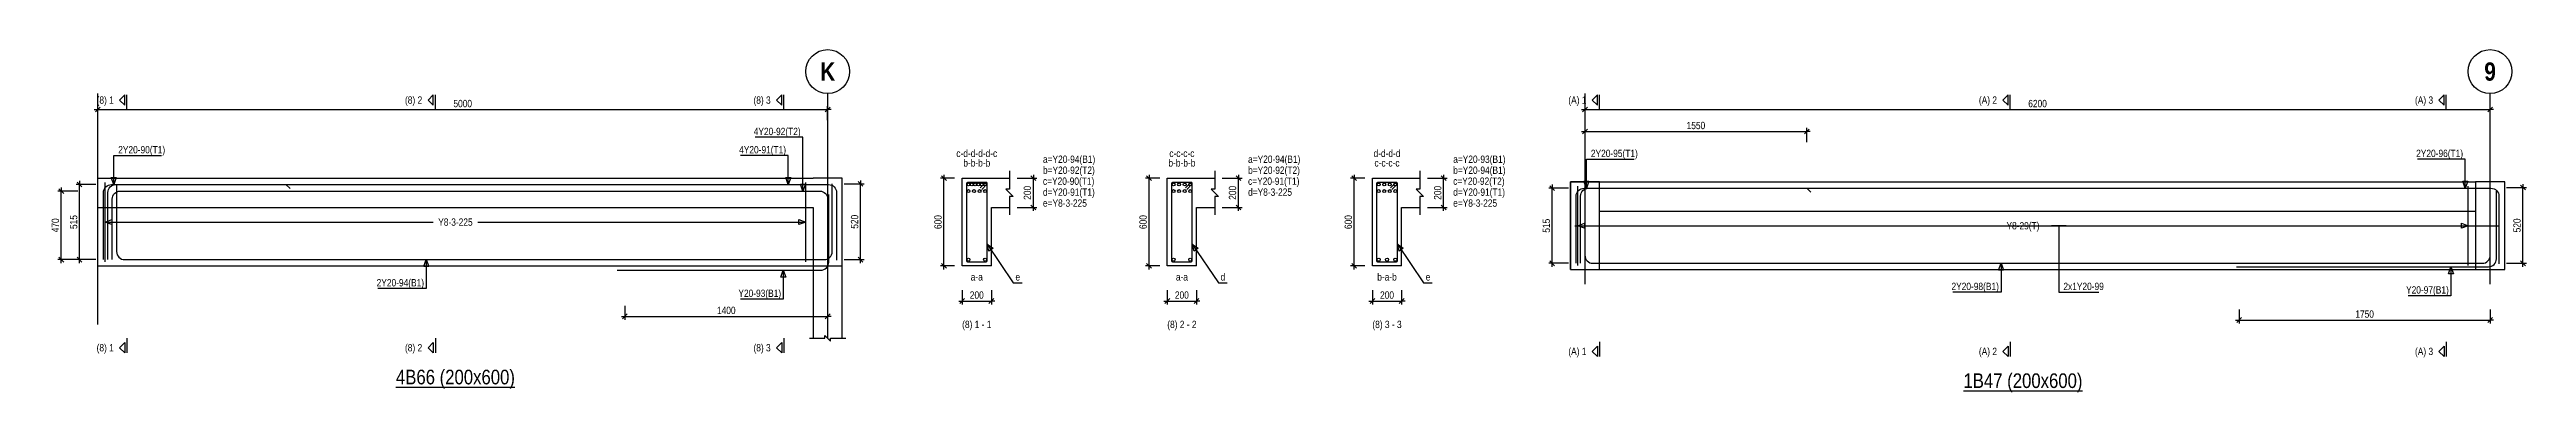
# Model space of a CAD drawing. Extents: x 0 to 206258, y -403073 to 0.
# Drawn here: x 12479 to 46415, y -360104 to -355414 of the extents above; entities that cross this region are included whole.
import ezdxf
from ezdxf.enums import TextEntityAlignment as Align
from ezdxf.lldxf.tags import DXFTag

# ---------------------------------------------------------------- set-up
doc = ezdxf.new("R2010")
doc.units = 0
doc.header["$LTSCALE"] = 1000
for name, color, linetype in [('Axis Circle(Dir 2)', 150, 'Continuous'), ('Axis Label(Dir 1)', 7, 'Continuous'), ('Axis Line(Dir 2)', 150, 'CENTER2'), ('Break Line', 5, 'Continuous'), ('Dimension Line', 5, 'Continuous'), ('Front Elevation Line', 40, 'Continuous'), ('Leader Line', 5, 'Continuous'), ('Link Line', 3, 'Continuous'), ('Rebar Kink', 4, 'Continuous'), ('Rebar Label', 6, 'Continuous'), ('Rebar Line', 7, 'Continuous'), ('Section Label', 1, 'Continuous'), ('Section Line', 1, 'Continuous'), ('Top Rebar Label', 6, 'Continuous'), ('Top Rebar Line', 7, 'Continuous')]:
    doc.layers.add(name, color=color, linetype=linetype)
for name, color, linetype, true_color in [('Back Elevation Line', 191, 'HIDDEN2', 0xd4aaff), ('Beam Label(D)', 94, 'Continuous', 0x008100), ('Beam Line(D)', 112, 'Continuous', 0x00bd5e), ('Link Label', 94, 'Continuous', 0x008100)]:
    doc.layers.add(name, color=color, linetype=linetype, true_color=true_color)
doc.styles.add('Axis Label(Dir 1)', font='ARIALNB.TTF', dxfattribs={"height": 250})
doc.styles.add('Beam Label(D)', font='ARIALN.TTF', dxfattribs={"height": 200})
doc.styles.add('Dimension Text', font='ARIALN.TTF', dxfattribs={"height": 100})
doc.styles.add('Link Label', font='ARIALN.TTF', dxfattribs={"height": 100})
doc.styles.add('Rebar Label', font='ARIALN.TTF', dxfattribs={"height": 100})
doc.styles.add('Section Label', font='ARIALN.TTF', dxfattribs={"height": 100})
doc.styles.add('Top Rebar Label', font='ARIALN.TTF', dxfattribs={"height": 100})
tags = doc.linetypes.add('CENTER2', pattern=[1.125, 0.75, -0.125, 0.125, -0.125]).pattern_tags.tags
tags[10:11] = [DXFTag(74, 4), DXFTag(75, 0), DXFTag(340, '0'), DXFTag(46, 0.0), DXFTag(50, 0.0), DXFTag(44, 0.0), DXFTag(45, 0.0)]
tags[8:9] = [DXFTag(74, 4), DXFTag(75, 0), DXFTag(340, '0'), DXFTag(46, 0.0), DXFTag(50, 0.0), DXFTag(44, 0.0), DXFTag(45, 0.0)]
tags[6:7] = [DXFTag(74, 4), DXFTag(75, 0), DXFTag(340, '0'), DXFTag(46, 0.0), DXFTag(50, 0.0), DXFTag(44, 0.0), DXFTag(45, 0.0)]
tags[4:5] = [DXFTag(74, 4), DXFTag(75, 0), DXFTag(340, '0'), DXFTag(46, 0.0), DXFTag(50, 0.0), DXFTag(44, 0.0), DXFTag(45, 0.0)]
tags = doc.linetypes.add('HIDDEN2', pattern=[0.1875, 0.125, -0.0625]).pattern_tags.tags
tags[6:7] = [DXFTag(74, 4), DXFTag(75, 0), DXFTag(340, '0'), DXFTag(46, 0.0), DXFTag(50, 0.0), DXFTag(44, 0.0), DXFTag(45, 0.0)]
tags[4:5] = [DXFTag(74, 4), DXFTag(75, 0), DXFTag(340, '0'), DXFTag(46, 0.0), DXFTag(50, 0.0), DXFTag(44, 0.0), DXFTag(45, 0.0)]
doc.dimstyles.new('BEAM', dxfattribs={"dimtxt": 100, "dimasz": 30, "dimexe": 48.3, "dimexo": 103.5, "dimgap": 30, "dimtad": 1, "dimtoh": 1, "dimdec": 1, "dimlfac": 0.5, "dimdsep": 46, "dimtxsty": 'Dimension Text', "dimblk": 'PCDIM_TICK', "dimcen": 0.09, "dimclrd": 5, "dimclre": 5, "dimclrt": 5, "dimadec": 1, "dimazin": 0, "dimtp": 1, "dimtm": 1, "dimtfac": 1, "dimtdec": 4, "dimtofl": 0, "dimtmove": 0, "dimatfit": 3, "dimfxl": 1, "dimtolj": 1, "dimtzin": 0, "dimarcsym": 0})

msp = doc.modelspace()

# ---------------------------------------------------------------- texts
at = {"layer": 'Axis Label(Dir 1)', "transparency": 33554687, "style": 'Axis Label(Dir 1)'}
for s, p in [('K', (23140.146, -355714.284)), ('9', (45917.055, -355714.284))]:
    msp.add_text(s, height=250, dxfattribs=at).set_placement(p, align=Align.MIDDLE_CENTER)
at = {"layer": 'Beam Label(D)', "transparency": 33554687, "style": 'Beam Label(D)'}
for s, p in [('%%U4B66 (200x600)', (18040.146, -359794.284)), ('%%U1B47 (200x600)', (39517.055, -359844.284))]:
    msp.add_text(s, height=200, dxfattribs=at).set_placement(p, align=Align.TOP_CENTER)
at = {"layer": 'Link Label', "transparency": 33554687, "style": 'Link Label'}
for s, p in [(' d=Y8-3-225', (28868.384, -357414.284)), (' e=Y8-3-225', (26058.145, -357564.284)), (' e=Y8-3-225', (31678.623, -357564.284)), ('e', (25713.145, -358574.284)), ('d', (28523.384, -358574.284)), ('e', (31333.623, -358574.284))]:
    msp.add_text(s, height=100, dxfattribs=at).set_placement(p)
for s, p in [('Y8-3-225', (18040.146, -357774.284)), ('Y8-29(T)', (39517.055, -357824.284))]:
    msp.add_text(s, height=100, dxfattribs=at).set_placement(p, align=Align.MIDDLE_CENTER)
at = {"layer": 'Rebar Label', "transparency": 33554687, "style": 'Rebar Label'}
for s, p in [('c-d-d-d-d-c', (25183.145, -356914.284)), ('b-b-b-b', (25183.145, -357044.284)), ('b-b-b-b', (27993.384, -357044.284)), ('c-c-c-c', (27993.384, -356914.284)), ('d-d-d-d', (30803.623, -356914.284)), ('c-c-c-c', (30803.623, -357044.284)), ('a-a', (25183.145, -358604.284)), ('a-a', (27993.384, -358604.284)), ('b-a-b', (30803.623, -358604.284))]:
    msp.add_text(s, height=100, dxfattribs=at).set_placement(p, align=Align.BOTTOM_CENTER)
for s, p in [(' a=Y20-94(B1)', (26058.145, -356964.284)), (' a=Y20-94(B1)', (28868.384, -356964.284)), (' a=Y20-93(B1)', (31678.623, -356964.284)), (' b=Y20-94(B1)', (31678.623, -357114.284)), (' 2x1Y20-99', (40039.055, -358704.284))]:
    msp.add_text(s, height=100, dxfattribs=at).set_placement(p)
for s, p in [(' 2Y20-94(B1)', (17610.146, -358654.284)), (' Y20-93(B1)', (22502.423, -358798.491)), (' 2Y20-98(B1)', (39187.055, -358704.284)), (' Y20-97(B1)', (45351.147, -358752.353))]:
    msp.add_text(s, height=100, dxfattribs=at).set_placement(p, align=Align.RIGHT)
at = {"layer": 'Section Label', "transparency": 33554687, "style": 'Section Label'}
for s, p in [('(8) 1', (13359.435, -356104.994)), ('(8) 2', (17584.435, -356104.994)), ('(8) 3', (22359.435, -356104.994)), ('(A) 1', (33536.344, -356104.994)), ('(A) 2', (39161.344, -356104.994)), ('(A) 3', (45136.344, -356104.994)), ('(8) 1', (13359.435, -359493.573)), ('(8) 2', (17584.435, -359493.573)), ('(8) 3', (22359.435, -359493.573)), ('(A) 1', (33536.344, -359543.573)), ('(A) 2', (39161.344, -359543.573)), ('(A) 3', (45136.344, -359543.573))]:
    msp.add_text(s, height=100, dxfattribs=at).set_placement(p, align=Align.MIDDLE_RIGHT)
for s, p in [('(8) 1 - 1', (25183.145, -359254.284)), ('(8) 2 - 2', (27993.384, -359254.284)), ('(8) 3 - 3', (30803.623, -359254.284))]:
    msp.add_text(s, height=100, dxfattribs=at).set_placement(p, align=Align.BOTTOM_CENTER)
at = {"layer": 'Top Rebar Label', "transparency": 33554687, "style": 'Top Rebar Label'}
for s, p in [(' 4Y20-92(T2)', (22770.146, -356584.284)), (' 4Y20-91(T1)', (22570.146, -356834.284)), (' 2Y20-96(T1)', (45547.055, -356884.284))]:
    msp.add_text(s, height=100, dxfattribs=at).set_placement(p, align=Align.RIGHT)
for s, p in [(' 2Y20-90(T1)', (13388.146, -356834.284)), (' b=Y20-92(T2)', (26058.145, -357114.284)), (' b=Y20-92(T2)', (28868.384, -357114.284)), (' 2Y20-95(T1)', (33565.055, -356884.284)), (' c=Y20-90(T1)', (26058.145, -357264.284)), (' d=Y20-91(T1)', (26058.145, -357414.284)), (' c=Y20-91(T1)', (28868.384, -357264.284)), (' c=Y20-92(T2)', (31678.623, -357264.284)), (' d=Y20-91(T1)', (31678.623, -357414.284))]:
    msp.add_text(s, height=100, dxfattribs=at).set_placement(p)

# ---------------------------------------------------------------- blocks, each defined once
blk = doc.blocks.new('PCDIM_TICK')
at = {"layer": 'Dimension Line', "color": 0, "transparency": 33554687}
for p, q in [((1.1, 1.1), (-1.1, -1.1)), ((1.6, 0), (0, 0))]:
    blk.add_line(p, q, dxfattribs=at)
blk = doc.blocks.new('*U4228')
at = {"layer": 'Dimension Line', "color": 5, "true_color": 0x0000ff, "transparency": 16777216}
for p, q in [((20362, -358918), (20362, -359113)), ((23140, -358918), (23140, -359113)), ((20362, -359064), (23140, -359064))]:
    blk.add_line(p, q, dxfattribs=at)
at = {"layer": 'Dimension Line', "color": 5, "true_color": 0x0000ff, "transparency": 16777216, "xscale": 30, "yscale": 30, "rotation": 180.0000000000004}
blk.add_blockref('PCDIM_TICK', (20362, -359064), dxfattribs=at)
at = {"layer": 'Dimension Line', "color": 5, "true_color": 0x0000ff, "transparency": 16777216, "xscale": 30, "yscale": 30}
blk.add_blockref('PCDIM_TICK', (23140, -359064), dxfattribs=at)
at = {"layer": 'Dimension Line', "color": 5, "true_color": 0x0000ff, "transparency": 16777216, "insert": (21751, -359034), "char_height": 100, "width": 238.4, "attachment_point": 8, "style": 'Dimension Text'}
blk.add_mtext('1400', dxfattribs=at)
blk = doc.blocks.new('*U4229')
at = {"layer": 'Dimension Line', "color": 5, "true_color": 0x0000ff, "transparency": 16777216}
for p, q in [((13115, -357260), (12842, -357260)), ((12890, -358288), (12890, -357260)), ((13115, -358288), (12842, -358288))]:
    blk.add_line(p, q, dxfattribs=at)
at = {"layer": 'Dimension Line', "color": 5, "true_color": 0x0000ff, "transparency": 16777216, "xscale": 30, "yscale": 30}
for p, rotation in [((12890, -357260), 89.99999999999447), ((12890, -358288), 269.9999999999834)]:
    blk.add_blockref('PCDIM_TICK', p, dxfattribs=dict(at, rotation=rotation))
at = {"layer": 'Dimension Line', "color": 5, "true_color": 0x0000ff, "transparency": 16777216, "insert": (12860, -357774), "char_height": 100, "width": 182.37, "attachment_point": 8, "rotation": 90, "style": 'Dimension Text'}
blk.add_mtext('515', dxfattribs=at)
blk = doc.blocks.new('*U4230')
at = {"layer": 'Dimension Line', "color": 5, "true_color": 0x0000ff, "transparency": 16777216}
for p, q in [((12865, -357350), (12592, -357350)), ((12640, -358288), (12640, -357350)), ((12865, -358288), (12592, -358288))]:
    blk.add_line(p, q, dxfattribs=at)
at = {"layer": 'Dimension Line', "color": 5, "true_color": 0x0000ff, "transparency": 16777216, "xscale": 30, "yscale": 30}
for p, rotation in [((12640, -357350), 89.99999999999447), ((12640, -358288), 269.9999999999834)]:
    blk.add_blockref('PCDIM_TICK', p, dxfattribs=dict(at, rotation=rotation))
at = {"layer": 'Dimension Line', "color": 5, "true_color": 0x0000ff, "transparency": 16777216, "insert": (12610, -357819), "char_height": 100, "width": 184.72, "attachment_point": 8, "rotation": 90, "style": 'Dimension Text'}
blk.add_mtext('470', dxfattribs=at)
blk = doc.blocks.new('*U4231')
at = {"layer": 'Dimension Line', "color": 5, "true_color": 0x0000ff, "transparency": 16777216}
for p, q in [((23366, -357252), (23638, -357252)), ((23590, -358288), (23590, -357252)), ((23366, -358288), (23638, -358288))]:
    blk.add_line(p, q, dxfattribs=at)
at = {"layer": 'Dimension Line', "color": 5, "true_color": 0x0000ff, "transparency": 16777216, "xscale": 30, "yscale": 30}
for p, rotation in [((23590, -357252), 89.99999999999447), ((23590, -358288), 269.9999999999834)]:
    blk.add_blockref('PCDIM_TICK', p, dxfattribs=dict(at, rotation=rotation))
at = {"layer": 'Dimension Line', "color": 5, "true_color": 0x0000ff, "transparency": 16777216, "insert": (23560, -357770), "char_height": 100, "width": 181.5, "attachment_point": 8, "rotation": 90, "style": 'Dimension Text'}
blk.add_mtext('520', dxfattribs=at)
blk = doc.blocks.new('*U4232')
at = {"layer": 'Dimension Line', "color": 5, "true_color": 0x0000ff, "transparency": 16777216}
for p, q in [((13140, -356381), (13140, -356186)), ((13140, -356234), (23140, -356234)), ((23140, -356381), (23140, -356186))]:
    blk.add_line(p, q, dxfattribs=at)
at = {"layer": 'Dimension Line', "color": 5, "true_color": 0x0000ff, "transparency": 16777216, "xscale": 30, "yscale": 30, "rotation": 180.0000000000004}
blk.add_blockref('PCDIM_TICK', (13140, -356234), dxfattribs=at)
at = {"layer": 'Dimension Line', "color": 5, "true_color": 0x0000ff, "transparency": 16777216, "xscale": 30, "yscale": 30}
blk.add_blockref('PCDIM_TICK', (23140, -356234), dxfattribs=at)
at = {"layer": 'Dimension Line', "color": 5, "true_color": 0x0000ff, "transparency": 16777216, "insert": (18140, -356204), "char_height": 100, "width": 245.98, "attachment_point": 8, "style": 'Dimension Text'}
blk.add_mtext('5000', dxfattribs=at)
blk = doc.blocks.new('*U4233')
at = {"layer": 'Dimension Line', "color": 5, "true_color": 0x0000ff, "transparency": 16777216}
for p, q in [((25737, -357174), (26006, -357174)), ((25958, -357574), (25958, -357174)), ((25737, -357574), (26006, -357574))]:
    blk.add_line(p, q, dxfattribs=at)
at = {"layer": 'Dimension Line', "color": 5, "true_color": 0x0000ff, "transparency": 16777216, "xscale": 30, "yscale": 30}
for p, rotation in [((25958, -357174), 89.99999999999447), ((25958, -357574), 269.9999999999834)]:
    blk.add_blockref('PCDIM_TICK', p, dxfattribs=dict(at, rotation=rotation))
at = {"layer": 'Dimension Line', "color": 5, "true_color": 0x0000ff, "transparency": 16777216, "insert": (25928, -357374), "char_height": 100, "width": 182.77, "attachment_point": 8, "rotation": 90, "style": 'Dimension Text'}
blk.add_mtext('200', dxfattribs=at)
blk = doc.blocks.new('*U4234')
at = {"layer": 'Dimension Line', "color": 5, "true_color": 0x0000ff, "transparency": 16777216}
for p, q in [((24880, -357174), (24685, -357174)), ((24733, -358374), (24733, -357174)), ((24880, -358374), (24685, -358374))]:
    blk.add_line(p, q, dxfattribs=at)
at = {"layer": 'Dimension Line', "color": 5, "true_color": 0x0000ff, "transparency": 16777216, "xscale": 30, "yscale": 30}
for p, rotation in [((24733, -357174), 89.99999999999447), ((24733, -358374), 269.9999999999834)]:
    blk.add_blockref('PCDIM_TICK', p, dxfattribs=dict(at, rotation=rotation))
at = {"layer": 'Dimension Line', "color": 5, "true_color": 0x0000ff, "transparency": 16777216, "insert": (24703, -357774), "char_height": 100, "width": 181.97, "attachment_point": 8, "rotation": 90, "style": 'Dimension Text'}
blk.add_mtext('600', dxfattribs=at)
blk = doc.blocks.new('*U4235')
at = {"layer": 'Dimension Line', "color": 5, "true_color": 0x0000ff, "transparency": 16777216}
for p, q in [((24983, -358708), (24983, -358903)), ((25383, -358708), (25383, -358903)), ((24983, -358854), (25383, -358854))]:
    blk.add_line(p, q, dxfattribs=at)
at = {"layer": 'Dimension Line', "color": 5, "true_color": 0x0000ff, "transparency": 16777216, "xscale": 30, "yscale": 30, "rotation": 180.0000000000004}
blk.add_blockref('PCDIM_TICK', (24983, -358854), dxfattribs=at)
at = {"layer": 'Dimension Line', "color": 5, "true_color": 0x0000ff, "transparency": 16777216, "xscale": 30, "yscale": 30}
blk.add_blockref('PCDIM_TICK', (25383, -358854), dxfattribs=at)
at = {"layer": 'Dimension Line', "color": 5, "true_color": 0x0000ff, "transparency": 16777216, "insert": (25183, -358824), "char_height": 100, "width": 182.77, "attachment_point": 8, "style": 'Dimension Text'}
blk.add_mtext('200', dxfattribs=at)
blk = doc.blocks.new('*U4236')
at = {"layer": 'Dimension Line', "color": 5, "true_color": 0x0000ff, "transparency": 16777216}
for p, q in [((28547, -357174), (28817, -357174)), ((28768, -357574), (28768, -357174)), ((28547, -357574), (28817, -357574))]:
    blk.add_line(p, q, dxfattribs=at)
at = {"layer": 'Dimension Line', "color": 5, "true_color": 0x0000ff, "transparency": 16777216, "xscale": 30, "yscale": 30}
for p, rotation in [((28768, -357174), 89.99999999999447), ((28768, -357574), 269.9999999999834)]:
    blk.add_blockref('PCDIM_TICK', p, dxfattribs=dict(at, rotation=rotation))
at = {"layer": 'Dimension Line', "color": 5, "true_color": 0x0000ff, "transparency": 16777216, "insert": (28738, -357374), "char_height": 100, "width": 182.77, "attachment_point": 8, "rotation": 90, "style": 'Dimension Text'}
blk.add_mtext('200', dxfattribs=at)
blk = doc.blocks.new('*U4237')
at = {"layer": 'Dimension Line', "color": 5, "true_color": 0x0000ff, "transparency": 16777216}
for p, q in [((27690, -357174), (27495, -357174)), ((27543, -358374), (27543, -357174)), ((27690, -358374), (27495, -358374))]:
    blk.add_line(p, q, dxfattribs=at)
at = {"layer": 'Dimension Line', "color": 5, "true_color": 0x0000ff, "transparency": 16777216, "xscale": 30, "yscale": 30}
for p, rotation in [((27543, -357174), 89.99999999999447), ((27543, -358374), 269.9999999999834)]:
    blk.add_blockref('PCDIM_TICK', p, dxfattribs=dict(at, rotation=rotation))
at = {"layer": 'Dimension Line', "color": 5, "true_color": 0x0000ff, "transparency": 16777216, "insert": (27513, -357774), "char_height": 100, "width": 181.97, "attachment_point": 8, "rotation": 90, "style": 'Dimension Text'}
blk.add_mtext('600', dxfattribs=at)
blk = doc.blocks.new('*U4238')
at = {"layer": 'Dimension Line', "color": 5, "true_color": 0x0000ff, "transparency": 16777216}
for p, q in [((27793, -358708), (27793, -358903)), ((28193, -358708), (28193, -358903)), ((27793, -358854), (28193, -358854))]:
    blk.add_line(p, q, dxfattribs=at)
at = {"layer": 'Dimension Line', "color": 5, "true_color": 0x0000ff, "transparency": 16777216, "xscale": 30, "yscale": 30, "rotation": 180.0000000000004}
blk.add_blockref('PCDIM_TICK', (27793, -358854), dxfattribs=at)
at = {"layer": 'Dimension Line', "color": 5, "true_color": 0x0000ff, "transparency": 16777216, "xscale": 30, "yscale": 30}
blk.add_blockref('PCDIM_TICK', (28193, -358854), dxfattribs=at)
at = {"layer": 'Dimension Line', "color": 5, "true_color": 0x0000ff, "transparency": 16777216, "insert": (27993, -358824), "char_height": 100, "width": 182.77, "attachment_point": 8, "style": 'Dimension Text'}
blk.add_mtext('200', dxfattribs=at)
blk = doc.blocks.new('*U4239')
at = {"layer": 'Dimension Line', "color": 5, "true_color": 0x0000ff, "transparency": 16777216}
for p, q in [((31357, -357174), (31627, -357174)), ((31579, -357574), (31579, -357174)), ((31357, -357574), (31627, -357574))]:
    blk.add_line(p, q, dxfattribs=at)
at = {"layer": 'Dimension Line', "color": 5, "true_color": 0x0000ff, "transparency": 16777216, "xscale": 30, "yscale": 30}
for p, rotation in [((31579, -357174), 89.99999999999447), ((31579, -357574), 269.9999999999834)]:
    blk.add_blockref('PCDIM_TICK', p, dxfattribs=dict(at, rotation=rotation))
at = {"layer": 'Dimension Line', "color": 5, "true_color": 0x0000ff, "transparency": 16777216, "insert": (31549, -357374), "char_height": 100, "width": 182.77, "attachment_point": 8, "rotation": 90, "style": 'Dimension Text'}
blk.add_mtext('200', dxfattribs=at)
blk = doc.blocks.new('*U4240')
at = {"layer": 'Dimension Line', "color": 5, "true_color": 0x0000ff, "transparency": 16777216}
for p, q in [((30500, -357174), (30305, -357174)), ((30354, -358374), (30354, -357174)), ((30500, -358374), (30305, -358374))]:
    blk.add_line(p, q, dxfattribs=at)
at = {"layer": 'Dimension Line', "color": 5, "true_color": 0x0000ff, "transparency": 16777216, "xscale": 30, "yscale": 30}
for p, rotation in [((30354, -357174), 89.99999999999447), ((30354, -358374), 269.9999999999834)]:
    blk.add_blockref('PCDIM_TICK', p, dxfattribs=dict(at, rotation=rotation))
at = {"layer": 'Dimension Line', "color": 5, "true_color": 0x0000ff, "transparency": 16777216, "insert": (30324, -357774), "char_height": 100, "width": 181.97, "attachment_point": 8, "rotation": 90, "style": 'Dimension Text'}
blk.add_mtext('600', dxfattribs=at)
blk = doc.blocks.new('*U4241')
at = {"layer": 'Dimension Line', "color": 5, "true_color": 0x0000ff, "transparency": 16777216}
for p, q in [((30604, -358708), (30604, -358903)), ((31004, -358708), (31004, -358903)), ((30604, -358854), (31004, -358854))]:
    blk.add_line(p, q, dxfattribs=at)
at = {"layer": 'Dimension Line', "color": 5, "true_color": 0x0000ff, "transparency": 16777216, "xscale": 30, "yscale": 30, "rotation": 180.0000000000004}
blk.add_blockref('PCDIM_TICK', (30604, -358854), dxfattribs=at)
at = {"layer": 'Dimension Line', "color": 5, "true_color": 0x0000ff, "transparency": 16777216, "xscale": 30, "yscale": 30}
blk.add_blockref('PCDIM_TICK', (31004, -358854), dxfattribs=at)
at = {"layer": 'Dimension Line', "color": 5, "true_color": 0x0000ff, "transparency": 16777216, "insert": (30804, -358824), "char_height": 100, "width": 182.77, "attachment_point": 8, "style": 'Dimension Text'}
blk.add_mtext('200', dxfattribs=at)
blk = doc.blocks.new('*U4242')
at = {"layer": 'Dimension Line', "color": 5, "true_color": 0x0000ff, "transparency": 16777216}
for p, q in [((33517, -356681), (33517, -356486)), ((33517, -356534), (36555, -356534)), ((36555, -356681), (36555, -356486))]:
    blk.add_line(p, q, dxfattribs=at)
at = {"layer": 'Dimension Line', "color": 5, "true_color": 0x0000ff, "transparency": 16777216, "xscale": 30, "yscale": 30, "rotation": 180.0000000000004}
blk.add_blockref('PCDIM_TICK', (33517, -356534), dxfattribs=at)
at = {"layer": 'Dimension Line', "color": 5, "true_color": 0x0000ff, "transparency": 16777216, "xscale": 30, "yscale": 30}
blk.add_blockref('PCDIM_TICK', (36555, -356534), dxfattribs=at)
at = {"layer": 'Dimension Line', "color": 5, "true_color": 0x0000ff, "transparency": 16777216, "insert": (35036, -356504), "char_height": 100, "width": 238.4, "attachment_point": 8, "style": 'Dimension Text'}
blk.add_mtext('1550', dxfattribs=at)
blk = doc.blocks.new('*U4243')
at = {"layer": 'Dimension Line', "color": 5, "true_color": 0x0000ff, "transparency": 16777216}
for p, q in [((42479, -358968), (42479, -359163)), ((45917, -358968), (45917, -359163)), ((42479, -359114), (45917, -359114))]:
    blk.add_line(p, q, dxfattribs=at)
at = {"layer": 'Dimension Line', "color": 5, "true_color": 0x0000ff, "transparency": 16777216, "xscale": 30, "yscale": 30, "rotation": 180.0000000000004}
blk.add_blockref('PCDIM_TICK', (42479, -359114), dxfattribs=at)
at = {"layer": 'Dimension Line', "color": 5, "true_color": 0x0000ff, "transparency": 16777216, "xscale": 30, "yscale": 30}
blk.add_blockref('PCDIM_TICK', (45917, -359114), dxfattribs=at)
at = {"layer": 'Dimension Line', "color": 5, "true_color": 0x0000ff, "transparency": 16777216, "insert": (44198, -359084), "char_height": 100, "width": 238.4, "attachment_point": 8, "style": 'Dimension Text'}
blk.add_mtext('1750', dxfattribs=at)
blk = doc.blocks.new('*U4244')
at = {"layer": 'Dimension Line', "color": 5, "true_color": 0x0000ff, "transparency": 16777216}
for p, q in [((33292, -357310), (33019, -357310)), ((33067, -358338), (33067, -357310)), ((33292, -358338), (33019, -358338))]:
    blk.add_line(p, q, dxfattribs=at)
at = {"layer": 'Dimension Line', "color": 5, "true_color": 0x0000ff, "transparency": 16777216, "xscale": 30, "yscale": 30}
for p, rotation in [((33067, -357310), 89.99999999999447), ((33067, -358338), 269.9999999999834)]:
    blk.add_blockref('PCDIM_TICK', p, dxfattribs=dict(at, rotation=rotation))
at = {"layer": 'Dimension Line', "color": 5, "true_color": 0x0000ff, "transparency": 16777216, "insert": (33037, -357824), "char_height": 100, "width": 182.37, "attachment_point": 8, "rotation": 90, "style": 'Dimension Text'}
blk.add_mtext('515', dxfattribs=at)
blk = doc.blocks.new('*U4245')
at = {"layer": 'Dimension Line', "color": 5, "true_color": 0x0000ff, "transparency": 16777216}
for p, q in [((46143, -357302), (46415, -357302)), ((46367, -358338), (46367, -357302)), ((46143, -358338), (46415, -358338))]:
    blk.add_line(p, q, dxfattribs=at)
at = {"layer": 'Dimension Line', "color": 5, "true_color": 0x0000ff, "transparency": 16777216, "xscale": 30, "yscale": 30}
for p, rotation in [((46367, -357302), 89.99999999999447), ((46367, -358338), 269.9999999999834)]:
    blk.add_blockref('PCDIM_TICK', p, dxfattribs=dict(at, rotation=rotation))
at = {"layer": 'Dimension Line', "color": 5, "true_color": 0x0000ff, "transparency": 16777216, "insert": (46337, -357820), "char_height": 100, "width": 181.5, "attachment_point": 8, "rotation": 90, "style": 'Dimension Text'}
blk.add_mtext('520', dxfattribs=at)
blk = doc.blocks.new('*U4246')
at = {"layer": 'Dimension Line', "color": 5, "true_color": 0x0000ff, "transparency": 16777216}
for p, q in [((33517, -356381), (33517, -356186)), ((33517, -356234), (45917, -356234)), ((45917, -356381), (45917, -356186))]:
    blk.add_line(p, q, dxfattribs=at)
at = {"layer": 'Dimension Line', "color": 5, "true_color": 0x0000ff, "transparency": 16777216, "xscale": 30, "yscale": 30, "rotation": 180.0000000000004}
blk.add_blockref('PCDIM_TICK', (33517, -356234), dxfattribs=at)
at = {"layer": 'Dimension Line', "color": 5, "true_color": 0x0000ff, "transparency": 16777216, "xscale": 30, "yscale": 30}
blk.add_blockref('PCDIM_TICK', (45917, -356234), dxfattribs=at)
at = {"layer": 'Dimension Line', "color": 5, "true_color": 0x0000ff, "transparency": 16777216, "insert": (39717, -356204), "char_height": 100, "width": 246.45, "attachment_point": 8, "style": 'Dimension Text'}
blk.add_mtext('6200', dxfattribs=at)

# ---------------------------------------------------------------- dimensions: what is measured, and where the dimension line sits
at = {"layer": 'Dimension Line', "transparency": 33554687}
for base, p1, p2, text, picture, middle in [((18140.146, -356234.284), (13140.146, -356484.284), (23140.146, -356484.284), '5000', '*U4232', (18140.146, -356234.284)), ((39717.055, -356234.284), (33517.055, -356484.284), (45917.055, -356484.284), '6200', '*U4246', (39717.055, -356234.284)), ((35036.055, -356534.284), (33517.055, -356784.284), (36555.055, -356784.284), '1550', '*U4242', (35036.055, -356534.284)), ((25183.145, -358854.284), (24983.145, -358604.284), (25383.145, -358604.284), '200', '*U4235', (25183.145, -358854.284)), ((27993.384, -358854.284), (27793.384, -358604.284), (28193.384, -358604.284), '200', '*U4238', (27993.384, -358854.284)), ((30803.623, -358854.284), (30603.623, -358604.284), (31003.623, -358604.284), '200', '*U4241', (30803.623, -358854.284)), ((21751.146, -359064.284), (20362.145, -358814.284), (23140.146, -358814.284), '1400', '*U4228', (21751.146, -359064.284)), ((44198.055, -359114.284), (42479.055, -358864.284), (45917.055, -358864.284), '1750', '*U4243', (44198.055, -359114.284))]:
    dim = msp.add_linear_dim(base=base, p1=p1, p2=p2, text=text, dimstyle='BEAM', override={"dimscale": 1, "dimtxt": 100, "dimasz": 30, "dimexe": 48.3, "dimexo": 103.5, "dimgap": 30, "dimtad": 1, "dimtih": 0, "dimdec": 1, "dimlfac": 0.5, "dimzin": 8, "dimlunit": 2, "dimpost": '', "dimtxsty": 'Dimension Text', "dimblk": 'PCDIM_TICK', "dimse1": 0, "dimse2": 0, "dimsd2": 0, "dimclrd": 5, "dimclre": 5, "dimclrt": 5, "dimaunit": 0, "dimadec": 1, "dimazin": 0, "dimtol": 0, "dimtp": 1, "dimtm": 1, "dimtmove": 0}, dxfattribs=at)
    dim.commit()
    dim.dimension.update_dxf_attribs({"geometry": picture, "text_midpoint": middle})
for base, p1, p2, text, picture, middle in [((12640.146, -357819.284), (12968.146, -358288.284), (12968.146, -357350.284), '470', '*U4230', (12640.146, -357819.284)), ((12890.146, -357774.284), (13218.146, -358288.284), (13218.146, -357260.284), '515', '*U4229', (12890.146, -357774.284)), ((23590.145, -357770.284), (23262.145, -358288.284), (23262.146, -357252.284), '520', '*U4231', (23590.145, -357770.284)), ((24733.145, -357774.284), (24983.145, -358374.284), (24983.145, -357174.284), '600', '*U4234', (24733.145, -357774.284)), ((25958.145, -357374.284), (25633.145, -357574.284), (25633.145, -357174.284), '200', '*U4233', (25958.145, -357374.284)), ((27543.384, -357774.284), (27793.384, -358374.284), (27793.384, -357174.284), '600', '*U4237', (27543.384, -357774.284)), ((28768.384, -357374.284), (28443.384, -357574.284), (28443.384, -357174.284), '200', '*U4236', (28768.384, -357374.284)), ((30353.623, -357774.284), (30603.623, -358374.284), (30603.623, -357174.284), '600', '*U4240', (30353.623, -357774.284)), ((31578.623, -357374.284), (31253.623, -357574.284), (31253.623, -357174.284), '200', '*U4239', (31578.623, -357374.284)), ((33067.055, -357824.284), (33395.055, -358338.284), (33395.055, -357310.284), '515', '*U4244', (33067.055, -357824.284)), ((46367.055, -357820.284), (46039.055, -358338.284), (46039.055, -357302.284), '520', '*U4245', (46367.055, -357820.284))]:
    dim = msp.add_linear_dim(base=base, p1=p1, p2=p2, angle=90, text=text, dimstyle='BEAM', override={"dimscale": 1, "dimtxt": 100, "dimasz": 30, "dimexe": 48.3, "dimexo": 103.5, "dimgap": 30, "dimtad": 1, "dimtih": 0, "dimdec": 1, "dimlfac": 0.5, "dimzin": 8, "dimlunit": 2, "dimpost": '', "dimtxsty": 'Dimension Text', "dimblk": 'PCDIM_TICK', "dimse1": 0, "dimse2": 0, "dimsd2": 0, "dimclrd": 5, "dimclre": 5, "dimclrt": 5, "dimaunit": 0, "dimadec": 1, "dimazin": 0, "dimtol": 0, "dimtp": 1, "dimtm": 1, "dimtmove": 0}, dxfattribs=at)
    dim.commit()
    dim.dimension.update_dxf_attribs({"geometry": picture, "text_midpoint": middle})

# ---------------------------------------------------------------- linework, layer by layer
at = {"layer": 'Axis Circle(Dir 2)', "transparency": 33554687}
for centre in [(23140.146, -355714.284), (45917.055, -355714.284)]:
    msp.add_circle(centre, 300, dxfattribs=at)
at = {"layer": 'Axis Line(Dir 2)', "transparency": 33554687}
for points in [[(13140.146, -359174.284), (13140.146, -356014.284)], [(23140.146, -359364.284), (23140.146, -356014.284)], [(33517.055, -358624.284), (33517.055, -356014.284)], [(45917.055, -358624.284), (45917.055, -356014.284)]]:
    msp.add_lwpolyline(points, dxfattribs=at)
at = {"layer": 'Back Elevation Line', "transparency": 33554687}
for points in [[(13140.146, -357574.284), (13140.146, -357174.284), (22940.146, -357174.284)], [(23340.146, -357174.284), (22940.146, -357174.284)], [(23340.146, -358374.284), (23340.146, -357174.284)], [(33717.055, -357224.284), (33317.055, -357224.284)], [(33317.055, -357224.284), (33317.055, -358424.284)], [(33717.055, -357224.284), (45717.055, -357224.284)], [(46117.055, -357224.284), (45717.055, -357224.284)], [(46117.055, -358424.284), (46117.055, -357224.284)], [(13140.146, -357574.284), (22940.146, -357574.284)], [(22940.146, -357574.284), (22940.146, -358374.284)], [(33717.055, -358424.284), (33717.055, -357624.284)], [(33717.055, -357624.284), (45717.055, -357624.284)], [(45717.055, -357624.284), (45717.055, -358424.284)], [(22940.146, -358374.284), (23340.146, -358374.284)], [(33317.055, -358424.284), (33717.055, -358424.284)], [(45717.055, -358424.284), (46117.055, -358424.284)]]:
    msp.add_lwpolyline(points, dxfattribs=at)
at = {"layer": 'Beam Line(D)', "transparency": 33554687}
for points in [[(13140.146, -357174.284), (22940.146, -357174.284)], [(13140.146, -358374.284), (13140.146, -357174.284)], [(23340.146, -357174.284), (22940.146, -357174.284)], [(23340.146, -359364.284), (23340.146, -357174.284)], [(24983.145, -357174.284), (25383.145, -357174.284)], [(25383.145, -358374.284), (24983.145, -358374.284), (24983.145, -357174.284)], [(25383.145, -357174.284), (25383.145, -357174.284)], [(25383.145, -357174.284), (25633.145, -357174.284)], [(27793.384, -357174.284), (28193.384, -357174.284)], [(28193.384, -358374.284), (27793.384, -358374.284), (27793.384, -357174.284)], [(28193.384, -357174.284), (28193.384, -357174.284)], [(28193.384, -357174.284), (28443.384, -357174.284)], [(30603.623, -357174.284), (31003.623, -357174.284)], [(31003.623, -358374.284), (30603.623, -358374.284), (30603.623, -357174.284)], [(31003.623, -357174.284), (31003.623, -357174.284)], [(31003.623, -357174.284), (31253.623, -357174.284)], [(33317.055, -357224.284), (45717.055, -357224.284)], [(33317.055, -358424.284), (33317.055, -357224.284)], [(46117.055, -357224.284), (45717.055, -357224.284)], [(46117.055, -358424.284), (46117.055, -357224.284)], [(25383.145, -358374.284), (25383.145, -357574.284), (25633.145, -357574.284)], [(28193.384, -358374.284), (28193.384, -357574.284), (28443.384, -357574.284)], [(31003.623, -358374.284), (31003.623, -357574.284), (31253.623, -357574.284)], [(13140.146, -358374.284), (22940.146, -358374.284)], [(22940.146, -358374.284), (22940.146, -359364.284)], [(33317.055, -358424.284), (45717.055, -358424.284)], [(45717.055, -358424.284), (46117.055, -358424.284)]]:
    msp.add_lwpolyline(points, dxfattribs=at)
at = {"layer": 'Break Line', "transparency": 33554687}
for points in [[(25633.145, -357074.284), (25633.145, -357324.284), (25583.145, -357324.284), (25683.145, -357424.284), (25633.145, -357424.284), (25633.145, -357674.284)], [(28443.384, -357074.284), (28443.384, -357324.284), (28393.384, -357324.284), (28493.384, -357424.284), (28443.384, -357424.284), (28443.384, -357674.284)], [(31253.623, -357074.284), (31253.623, -357324.284), (31203.623, -357324.284), (31303.623, -357424.284), (31253.623, -357424.284), (31253.623, -357674.284)], [(22890.146, -359364.284), (23100.146, -359364.284), (23100.146, -359324.284), (23180.146, -359404.284), (23180.146, -359364.284), (23390.146, -359364.284)]]:
    msp.add_lwpolyline(points, dxfattribs=at)
at = {"layer": 'Front Elevation Line', "transparency": 33554687}
for points in [[(33717.055, -357224.284), (33317.055, -357224.284)], [(33317.055, -357224.284), (33317.055, -358424.284)], [(33717.055, -358424.284), (33717.055, -357224.284)], [(46117.055, -357224.284), (45717.055, -357224.284)], [(45717.055, -357224.284), (45717.055, -358424.284)], [(46117.055, -358424.284), (46117.055, -357224.284)], [(33317.055, -358424.284), (33717.055, -358424.284)], [(45717.055, -358424.284), (46117.055, -358424.284)]]:
    msp.add_lwpolyline(points, dxfattribs=at)
at = {"layer": 'Leader Line', "transparency": 33554687}
for points in [[(22800.146, -357350.284), (22800.146, -356614.284), (22145.155, -356614.284)], [(13358.146, -357260.284), (13358.146, -356864.284), (14013.137, -356864.284)], [(22600.146, -357260.284), (22600.146, -356864.284), (21945.155, -356864.284)], [(33535.055, -357310.284), (33535.055, -356914.284), (34190.046, -356914.284)], [(45577.055, -357310.284), (45577.055, -356914.284), (44922.064, -356914.284)], [(13323.944, -357166.314), (13392.348, -357166.314), (13358.146, -357260.284), (13323.944, -357166.314)], [(22565.944, -357166.314), (22634.348, -357166.314), (22600.146, -357260.284), (22565.944, -357166.314)], [(22765.944, -357256.314), (22834.348, -357256.314), (22800.146, -357350.284), (22765.944, -357256.314)], [(33500.853, -357216.314), (33569.257, -357216.314), (33535.055, -357310.284), (33500.853, -357216.314)], [(45542.853, -357216.314), (45611.257, -357216.314), (45577.055, -357310.284), (45542.853, -357216.314)], [(13240.146, -357774.284), (13334.115, -357740.082), (13334.115, -357808.486), (13240.146, -357774.284), (17735.502, -357774.284)], [(18344.79, -357774.284), (22840.146, -357774.284), (22746.176, -357808.486), (22746.176, -357740.082), (22840.146, -357774.284)], [(33417.055, -357824.284), (33511.024, -357790.082), (33511.024, -357858.486), (33417.055, -357824.284), (39223.967, -357824.284)], [(39810.143, -357824.284), (45617.055, -357824.284), (45523.086, -357858.486), (45523.086, -357790.082), (45617.055, -357824.284)], [(40009.055, -357824.284), (40109.055, -357824.284), (39909.055, -357824.284)], [(40009.055, -357824.284), (40009.055, -358734.284), (40557.406, -358734.284)], [(17640.146, -358288.284), (17640.146, -358684.284), (16977.472, -358684.284)], [(17674.348, -358382.253), (17605.944, -358382.253), (17640.146, -358288.284), (17674.348, -358382.253)], [(25406.086, -358133.009), (25349.402, -358171.298), (25325.146, -358074.284), (25406.086, -358133.009)], [(25325.146, -358074.284), (25683.145, -358604.284), (25803.957, -358604.284)], [(28216.325, -358133.009), (28159.641, -358171.297), (28135.384, -358074.284), (28216.325, -358133.009)], [(28135.384, -358074.284), (28493.384, -358604.284), (28614.196, -358604.284)], [(31026.563, -358133.008), (30969.879, -358171.297), (30945.622, -358074.283), (31026.563, -358133.008)], [(30945.622, -358074.283), (31303.623, -358604.284), (31424.434, -358604.284)], [(39217.055, -358338.284), (39217.055, -358734.284), (38554.381, -358734.284)], [(39251.257, -358432.253), (39182.853, -358432.253), (39217.055, -358338.284), (39251.257, -358432.253)], [(22532.423, -358432.491), (22532.423, -358828.491), (21946.117, -358828.491)], [(22566.625, -358526.46), (22498.221, -358526.46), (22532.423, -358432.491), (22566.625, -358526.46)], [(45381.147, -358386.353), (45381.147, -358782.353), (44794.841, -358782.353)], [(45415.349, -358480.322), (45346.945, -358480.322), (45381.147, -358386.353), (45415.349, -358480.322)]]:
    msp.add_lwpolyline(points, dxfattribs=at)
at = {"layer": 'Link Line', "transparency": 33554687}
for p, q in [((13240.146, -358316.284), (13240.146, -357232.284)), ((22840.146, -358316.284), (22840.146, -357232.284)), ((33417.055, -358366.284), (33417.055, -357282.284)), ((45617.055, -358366.284), (45617.055, -357282.284))]:
    msp.add_line(p, q, dxfattribs=at)
for points in [[(25250.334, -357326.894), (25321.045, -357256.183, 0.668178638), (25311.145, -357232.284), (25055.145, -357232.284, 0.414213562), (25041.145, -357246.284), (25041.145, -358302.284, 0.414213562), (25055.145, -358316.284), (25311.145, -358316.284, 0.414213562), (25325.145, -358302.284), (25325.145, -357246.284, 0.668178638), (25301.246, -357236.384), (25230.535, -357307.095)], [(28060.573, -357326.894), (28131.284, -357256.183, 0.668178638), (28121.384, -357232.284), (27865.384, -357232.284, 0.414213562), (27851.384, -357246.284), (27851.384, -358302.284, 0.414213562), (27865.384, -358316.284), (28121.384, -358316.284, 0.414213562), (28135.384, -358302.284), (28135.384, -357246.284, 0.668178638), (28111.485, -357236.384), (28040.774, -357307.095)], [(30870.812, -357326.894), (30941.522, -357256.183, 0.668178638), (30931.623, -357232.284), (30675.623, -357232.284, 0.414213562), (30661.623, -357246.284), (30661.623, -358302.284, 0.414213562), (30675.623, -358316.284), (30931.623, -358316.284, 0.414213562), (30945.623, -358302.284), (30945.623, -357246.284, 0.668178638), (30921.723, -357236.384), (30851.013, -357307.095)]]:
    msp.add_lwpolyline(points, format="xyb", dxfattribs=at)
at = {"layer": 'Rebar Kink', "transparency": 33554687}
for p, q in [((15774.714, -357316.852), (15718.146, -357260.284)), ((36611.623, -357366.852), (36555.055, -357310.284))]:
    msp.add_line(p, q, dxfattribs=at)
at = {"layer": 'Rebar Line', "transparency": 33554687}
for points in [[(13398.146, -357260.284), (13398.146, -358178.328, 0.414213562), (13508.102, -358288.284), (23092.19, -358288.284, 0.414213543), (23202.146, -358178.328), (23202.146, -357252.284)], [(33515.055, -357310.284), (33515.055, -358228.328, 0.414213562), (33625.011, -358338.284), (45809.099, -358338.284, 0.414213543), (45919.055, -358228.328), (45919.055, -357302.284)], [(42443.148, -358386.353), (45893.192, -358386.353, 0.414213543), (46003.148, -358276.397), (46003.148, -357350.353)], [(20254.423, -358432.491), (23044.467, -358432.491, 0.414213543), (23154.423, -358322.535), (23154.423, -357396.491)]]:
    msp.add_lwpolyline(points, format="xyb", dxfattribs=at)
for centre in [(25069.145, -357260.284), (25069.145, -357350.284), (25114.745, -357260.284), (25145.145, -357350.284), (25160.345, -357260.284), (25205.945, -357260.284), (25221.145, -357350.284), (25251.545, -357260.284), (25297.145, -357260.284), (25297.145, -357350.284), (27879.384, -357260.284), (27879.384, -357350.284), (27955.384, -357260.284), (27955.384, -357350.284), (28031.384, -357260.284), (28031.384, -357350.284), (28107.384, -357260.284), (28107.384, -357350.284), (30689.623, -357260.284), (30689.623, -357350.284), (30765.623, -357260.284), (30765.623, -357350.284), (30841.623, -357260.284), (30841.623, -357350.284), (30917.623, -357260.284), (30917.623, -357350.284), (25069.145, -358288.284), (25297.145, -358288.284), (27879.384, -358288.284), (28107.384, -358288.284), (30689.623, -358288.284), (30803.623, -358288.284), (30917.623, -358288.284)]:
    msp.add_circle(centre, 20, dxfattribs=at)
at = {"layer": 'Section Line', "transparency": 33554687}
for points in [[(13510.146, -356034.284), (13439.435, -356104.994), (13510.146, -356175.705), (13510.146, -356034.284)], [(13540.146, -356234.284), (13540.146, -356034.284)], [(17735.146, -356034.284), (17664.435, -356104.994), (17735.146, -356175.705), (17735.146, -356034.284)], [(17765.146, -356234.284), (17765.146, -356034.284)], [(22510.145, -356034.284), (22439.435, -356104.994), (22510.145, -356175.705), (22510.145, -356034.284)], [(22540.145, -356234.284), (22540.145, -356034.284)], [(33687.055, -356034.284), (33616.344, -356104.994), (33687.055, -356175.705), (33687.055, -356034.284)], [(33717.055, -356234.284), (33717.055, -356034.284)], [(39312.055, -356034.284), (39241.344, -356104.994), (39312.055, -356175.705), (39312.055, -356034.284)], [(39342.055, -356234.284), (39342.055, -356034.284)], [(45287.055, -356034.284), (45216.344, -356104.994), (45287.055, -356175.705), (45287.055, -356034.284)], [(45317.055, -356234.284), (45317.055, -356034.284)], [(13540.146, -359364.284), (13540.146, -359564.284)], [(17765.146, -359364.284), (17765.146, -359564.284)], [(22540.145, -359364.284), (22540.145, -359564.284)], [(13510.146, -359564.284), (13510.146, -359564.284), (13439.435, -359493.573), (13510.146, -359422.862), (13510.146, -359564.284)], [(17735.146, -359564.284), (17735.146, -359564.284), (17664.435, -359493.573), (17735.146, -359422.862), (17735.146, -359564.284)], [(22510.145, -359564.284), (22510.145, -359564.284), (22439.435, -359493.573), (22510.145, -359422.862), (22510.145, -359564.284)], [(33687.055, -359614.284), (33687.055, -359614.284), (33616.344, -359543.573), (33687.055, -359472.862), (33687.055, -359614.284)], [(33717.055, -359414.284), (33717.055, -359614.284)], [(39312.055, -359614.284), (39312.055, -359614.284), (39241.344, -359543.573), (39312.055, -359472.862), (39312.055, -359614.284)], [(39342.055, -359414.284), (39342.055, -359614.284)], [(45287.055, -359614.284), (45287.055, -359614.284), (45216.344, -359543.573), (45287.055, -359472.862), (45287.055, -359614.284)], [(45317.055, -359414.284), (45317.055, -359614.284)]]:
    msp.add_lwpolyline(points, dxfattribs=at)
at = {"layer": 'Top Rebar Line', "transparency": 33554687}
for points in [[(13218.146, -358288.284), (13218.146, -357370.239, -0.414213562), (13328.102, -357260.284), (15718.146, -357260.284)], [(13278.146, -358288.284), (13278.146, -357370.239, -0.414213562), (13388.102, -357260.284), (23152.19, -357260.284, -0.414213562), (23262.145, -357370.239), (23262.145, -358296.284)], [(13338.146, -358288.284), (13338.146, -357460.239, -0.414213562), (13448.102, -357350.284), (23032.19, -357350.284, -0.414213562), (23142.145, -357460.239), (23142.145, -358296.284)], [(33395.055, -358338.284), (33395.055, -357420.239, -0.414213562), (33505.011, -357310.284), (36555.055, -357310.284)], [(33455.055, -358338.284), (33455.055, -357420.239, -0.414213562), (33565.011, -357310.284), (45929.099, -357310.284, -0.414213562), (46039.055, -357420.239), (46039.055, -358346.284)]]:
    msp.add_lwpolyline(points, format="xyb", dxfattribs=at)
msp.add_lwpolyline([(33379.055, -357824.284), (46039.055, -357824.284)], dxfattribs=at)

msp.set_redraw_order([(e.dxf.handle, doc.entitydb.next_handle()) for e in msp.query("TEXT MTEXT ATTDEF DIMENSION ARC_DIMENSION")])  # texts and dimensions are drawn at this point

doc.saveas('drawing.dxf')
